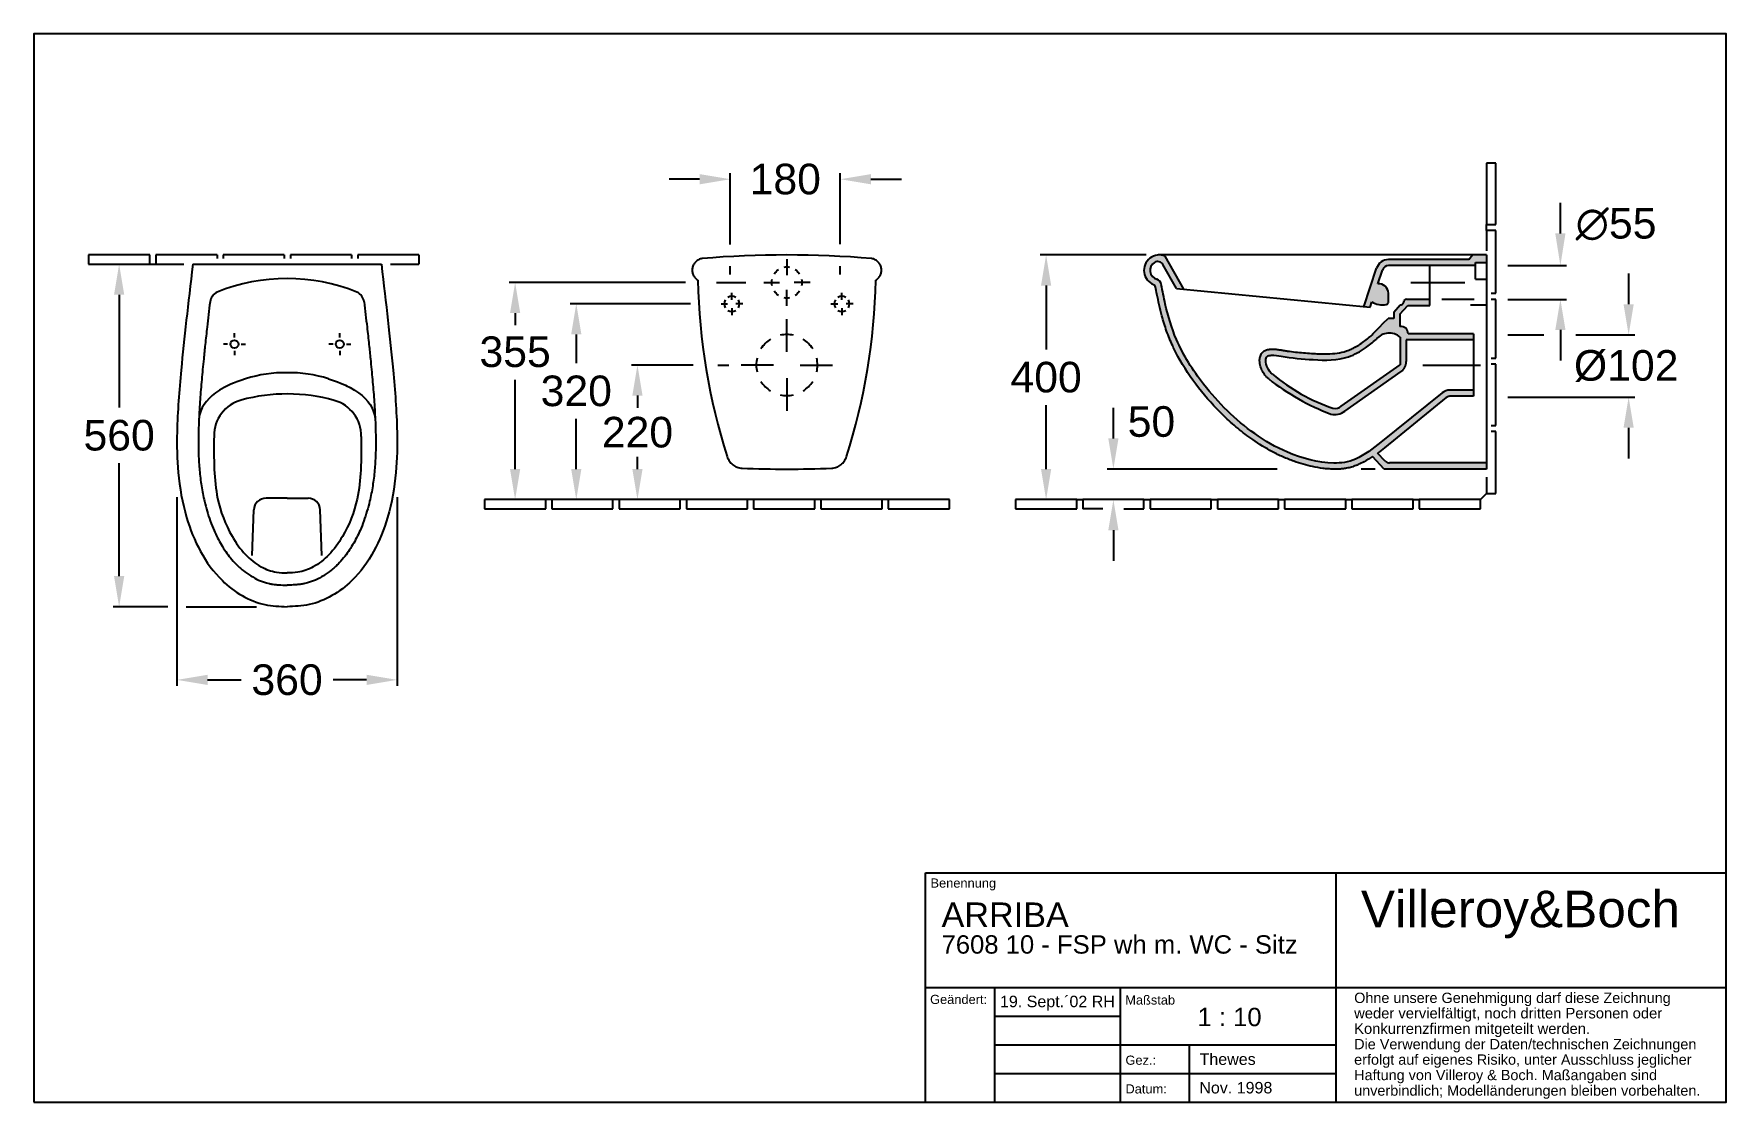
# Paper-space layout 'Vorlage10' of a CAD drawing. Extents: x 4 to 281, y 4 to 179.
# The model-space entities are those that its viewports show. They can reach past a viewport. Long polylines and large blocks are cut down to what shows.
import ezdxf

# ---------------------------------------------------------------- set-up
doc = ezdxf.new("R2010")
doc.units = 0
doc.linetypes.add('ACAD_ISO03W100', pattern=[30, 12, -18])
doc.linetypes.add('ACAD_ISO10W100', pattern=[18, 12, -3, 0, -3])
for name, color, linetype in [('ANSICHTFENSTER', 7, 'CONTINUOUS'), ('DRAUF', 6, 'CONTINUOUS'), ('DRAUF_Befestigung', 7, 'CONTINUOUS'), ('DRAUF_Bemassung', 7, 'CONTINUOUS'), ('DRAUF_Fliesen', 2, 'CONTINUOUS'), ('INST', 4, 'CONTINUOUS'), ('INST_Abfluss', 7, 'CONTINUOUS'), ('INST_Befestigung', 7, 'CONTINUOUS'), ('INST_Bemassung', 7, 'CONTINUOUS'), ('INST_Fliesen', 2, 'CONTINUOUS'), ('PLANKOPF', 7, 'CONTINUOUS'), ('PLANKOPF_Text', 7, 'CONTINUOUS'), ('PLANKOPF_Text_Deu', 7, 'CONTINUOUS'), ('SCHNITT', 2, 'CONTINUOUS'), ('SCHNITT_Abfluss', 7, 'CONTINUOUS'), ('SCHNITT_Bemassung', 7, 'CONTINUOUS'), ('SCHNITT_Fliesen', 2, 'CONTINUOUS'), ('SCHNITT_Schraffur', 2, 'CONTINUOUS')]:
    doc.layers.add(name, color=color, linetype=linetype)
doc.layers.get('ANSICHTFENSTER').off()
doc.styles.get("Standard").update_dxf_attribs({"font": 'ARIAL.TTF'})

psp = doc.layouts.new('Vorlage10')

# ---------------------------------------------------------------- texts
at = {"layer": 'PLANKOPF_Text', "linetype": 'Continuous'}
psp.add_text('1 : 10', height=3, dxfattribs=at).set_placement((194.4240856595387, 16.47131684647117))
at = {"layer": 'PLANKOPF_Text_Deu', "linetype": 'Continuous', "attachment_point": 1}
for s, insert, char_height, width in [('\\A1;Benennung', (150.7751690868442, 40.61700589938329), 1.5, 62.91369676304336), ('\\A1;ARRIBA', (152.5804614207217, 36.68819022288227), 4, 58), ('\\A1;Geändert:', (150.70492488096, 21.59274952753513), 1.5, 10.53355691529336), ('\\A1;19. Sept.´02 RH', (162.1351864424429, 21.44847727401218), 1.875, 19.67867940744469), ('\\A1;Maßstab', (182.6109712515097, 21.50094746685095), 1.5, 31.07789459837795), ('\\A1;Gez.:', (182.6501690868442, 11.66163228549208), 1.5, 10.41369676304339), ('\\A1;Thewes', (194.7677496467345, 12.01105363748935), 1.875, 18.92111620315313), ('\\A1;Datum:', (182.6501690868442, 6.968286734188823), 1.5, 10.41369676304339), ('\\A1;Nov. 1998', (194.7236918534233, 7.350961837891415), 1.875, 18.96517399646427)]:
    psp.add_mtext(s, dxfattribs=dict(at, insert=insert, char_height=char_height, width=width))
at = {"layer": 'PLANKOPF_Text_Deu', "attachment_point": 1, "line_spacing_factor": 0.9}
for s, insert, char_height, width in [('\\A1;Villeroy&Boch', (221.1331044291659, 38.63778072820008), 6, 52.17869999999999), ('\\A1;weder vervielfältigt, noch dritten Personen oder', (220.0389044291659, 19.46018072820009), 1.725, 60.5), ('Ohne unsere Genehmigung darf diese Zeichnung', (220.0389044291659, 21.94568072820008), 1.6875, 60.5), ('\\A1;Konkurrenzfirmen mitgeteilt werden.', (220.0389044291659, 16.93768072820009), 1.725, 60.5), ('\\A1;Die Verwendung der Daten/technischen Zeichnungen', (220.0389044291659, 14.37708072820008), 1.6875, 60.5), ('\\A1;erfolgt auf eigenes Risiko, unter Ausschluss jeglicher', (220.0389044291659, 11.85458072820008), 1.6875, 60.5), ('\\A1;Haftung von Villeroy & Boch. Maßangaben sind', (220.0389044291659, 9.332080728200083), 1.6875, 60.5), ('\\A1;unverbindlich; Modelländerungen bleiben vorbehalten.', (220.0389044291659, 6.791180728200082), 1.6875, 60.5)]:
    psp.add_mtext(s, dxfattribs=dict(at, insert=insert, char_height=char_height, width=width))
at = {"layer": 'PLANKOPF_Text_Deu', "linetype": 'Continuous', "insert": (152.5804614207217, 31.32908486214505), "char_height": 3, "width": 58, "attachment_point": 1, "line_spacing_factor": 0.7}
psp.add_mtext('\\A1;7608 10 - FSP wh m. WC - Sitz', dxfattribs=at)

msp = doc.modelspace()

# ---------------------------------------------------------------- texts
at = {"layer": 'DRAUF_Bemassung', "char_height": 50, "attachment_point": 5}
for s, insert in [('\\A1;560', (207.2603933397368, 1144.488595225436)), ('\\A1;360', (481.7996040818216, 744.8991477731311))]:
    msp.add_mtext(s, dxfattribs=dict(at, insert=insert))
at = {"layer": 'INST_Bemassung', "char_height": 50, "attachment_point": 5}
for s, insert in [('\\A1;180', (1280.336816579973, 1385.911406215635)), ('\\A1;355', (838.6434466296769, 1103.572438993409)), ('\\A1;320', (938.6434466296769, 1039.628229835899)), ('\\A1;220', (1038.643446629677, 972.1088968323925))]:
    msp.add_mtext(s, dxfattribs=dict(at, insert=insert))
at = {"layer": 'SCHNITT_Bemassung'}
for s, p in [('∅', (2550.381150567292, 1288.939674821556)), ('55', (2604.712664891985, 1288.939674821556)), ('50', (1817.862717545946, 964.8778536372661))]:
    msp.add_text(s, height=50, dxfattribs=at).set_placement(p)
at = {"layer": 'SCHNITT_Bemassung', "char_height": 50, "attachment_point": 5}
for s, insert in [('%%c102', (2632.941205843759, 1080.621940668178)), ('\\A1;400', (1684.500628690361, 1062.10889683239))]:
    msp.add_mtext(s, dxfattribs=dict(at, insert=insert))

# ---------------------------------------------------------------- hatches: boundary and pattern name
at = {"layer": 'SCHNITT_Schraffur'}
h = msp.add_hatch(color=256, dxfattribs=at)
edge = h.paths.add_edge_path(flags=17)
edge.add_line((2262.97750194744, 1145.347480903593), (2262.97750194744, 1165.066381652474))
edge.add_line((2262.97750194744, 1165.066381652474), (2275.764913940791, 1179.608896832395))
edge.add_line((2275.764913940791, 1179.608896832395), (2311.591751850362, 1179.608896832395))
edge.add_line((2311.591751850362, 1179.608896832395), (2311.591751850362, 1189.608896832395))
edge.add_line((2311.591751850362, 1189.608896832395), (2273.523750021804, 1189.608896832395))
edge.add_arc((2273.523750021804, 1184.608896832395), 5.000000000000204, 90, 142.6320958025573)
edge.add_arc((2263.708885184139, 1186.567399747493), 5.939397818023861, -93.23649830795239, 10.438995786521787, ccw=False)
edge.add_line((2263.373561536727, 1180.637475254531), (2252.97750194744, 1168.844942238009))
edge.add_line((2252.97750194744, 1168.844942238009), (2252.97750194744, 1158.482541394004))
edge.add_line((2252.97750194744, 1158.482541394004), (2243.842218076584, 1158.482541394004))
edge.add_line((2243.842218076584, 1158.482541394004), (2235.817192607359, 1150.866493002364))
edge.add_spline(control_points=[(2235.817192607368, 1150.866493002372), (2217.096059735496, 1131.200217508075), (2216.275382139041, 1130.480298146234), (2212.921865992123, 1127.582549170092), (2210.356236342611, 1125.467134362222), (2205.127767013089, 1121.402500168358), (2202.462745688856, 1119.451547035725), (2196.985971639119, 1115.72462771225), (2194.178610584072, 1113.956466582199), (2188.754084487735, 1110.862091293741), (2186.143736616151, 1109.510067868322), (2180.882659117495, 1107.096526227282), (2178.234307426056, 1106.035822642657), (2170.759629976894, 1103.525471389949), (2165.728926756041, 1102.391467243517), (2155.272858013098, 1100.873857774737), (2149.849729726918, 1100.491865105279), (2140.592742332694, 1100.290824510931), (2136.836587222182, 1100.325517287547), (2129.240493673884, 1100.548270137938), (2125.398265560832, 1100.736377570773), (2112.692463690582, 1101.471646723474), (2103.928359246353, 1102.164512368065), (2091.017367553528, 1103.536997144793), (2086.752918714368, 1104.049996889104), (2080.42961718587, 1104.91014360796), (2078.334079801789, 1105.21196447858), (2075.210946515769, 1105.688251517753), (2074.173264278542, 1105.850939623293), (2072.622013208181, 1106.100970772299), (2072.105808235393, 1106.185314306857), (2071.075193925229, 1106.356019237169), (2070.564040149789, 1106.441948115424), (2069.10236711782, 1106.690146167674), (2068.131515516157, 1106.857267917794), (2065.154773999068, 1107.347154116188), (2063.050411108889, 1107.666284145366), (2059.333317939769, 1108.03792598898), (2057.810263495441, 1108.144134722896), (2055.43121504114, 1108.204064263737), (2054.622547029522, 1108.207471649278), (2053.38696610675, 1108.182974279444), (2052.971347537481, 1108.169876800051), (2052.132793771264, 1108.133072632967), (2051.713282349826, 1108.110104054384), (2050.39594507094, 1108.016718528202), (2049.441593479911, 1107.923805883272), (2047.719613848983, 1107.643470393166), (2047.002246620965, 1107.499960232016), (2045.486828206875, 1107.103473283207), (2044.687980288281, 1106.850605785418), (2043.017134881727, 1106.169870362748), (2042.143719532809, 1105.741026798606), (2040.794726817714, 1104.891452076626), (2040.326664104846, 1104.562499767307), (2039.634281849542, 1104.0102199626), (2039.405158234774, 1103.816358657979), (2038.952927547378, 1103.408827911831), (2038.728208796806, 1103.193467158944), (2038.259376147555, 1102.714471165202), (2038.021239058314, 1102.452221047303), (2037.145884099263, 1101.420142600272), (2036.611446875315, 1100.635233090055), (2035.552408236755, 1098.795540648304), (2035.108304309313, 1097.753782873202), (2034.426980507688, 1095.765427386897), (2034.189826188929, 1094.816242419095), (2033.913692536437, 1093.381500022936), (2033.833811953792, 1092.867837432092), (2033.707498225908, 1091.867136705869), (2033.66123521195, 1091.382479555428), (2033.590047994742, 1090.363834897186), (2033.568897494139, 1089.827141179067), (2033.545131460884, 1087.579764278727), (2033.690237248628, 1085.925541234095), (2034.206606685112, 1082.795757932684), (2034.576600579115, 1081.31955551118), (2035.439944084116, 1078.54805818903), (2035.933131305103, 1077.25175599183), (2036.705676647091, 1075.426935743739), (2036.968828991821, 1074.838523106128), (2037.365922615064, 1073.983770753246), (2037.498689308284, 1073.703500063207), (2037.764096382929, 1073.151974171574), (2037.895165198106, 1072.883751547877), (2038.187291359895, 1072.294179723323), (2038.350364806447, 1071.970573588374), (2038.767939093212, 1071.161483833344), (2039.030349097274, 1070.669169528683), (2039.950644664128, 1069.020256522126), (2040.687031237849, 1067.816908267853), (2042.41715197206, 1065.373437813709), (2043.410882049536, 1064.135333661981), (2045.678124118169, 1061.707162790827), (2046.95016551299, 1060.517985543291), (2048.364049696862, 1059.37098993614)], knot_values=[0, 0, 0, 0, 0.1916451778873878, 0.1916451778873878, 0.7795511913660444, 0.7795511913660444, 1.367457204844701, 1.367457204844701, 1.962769139819009, 1.962769139819009, 2.502482792828506, 2.502482792828506, 3.042196445838002, 3.042196445838002, 4.01698019181333, 4.01698019181333, 4.991763937788659, 4.991763937788659, 5.63954301407052, 5.63954301407052, 6.287322090352382, 6.287322090352382, 7.770942559413241, 7.770942559413241, 8.51275279394367, 8.51275279394367, 8.883657911208886, 8.883657911208886, 9.069110469841494, 9.069110469841494, 9.161836749157796, 9.161836749157796, 9.2545630284741, 9.2545630284741, 9.422352638266622, 9.422352638266622, 9.751604135268632, 9.751604135268632, 9.964427029610622, 9.964427029610622, 10.07083847678162, 10.07083847678162, 10.12404420036712, 10.12404420036712, 10.17724992395261, 10.17724992395261, 10.27994669440596, 10.27994669440596, 10.34684279039079, 10.34684279039079, 10.41373888637562, 10.41373888637562, 10.48063498236044, 10.48063498236044, 10.51593533710713, 10.51593533710713, 10.53358551448047, 10.53358551448047, 10.55123569185382, 10.55123569185382, 10.57182221599182, 10.57182221599182, 10.63154642593175, 10.63154642593175, 10.71433735470796, 10.71433735470796, 10.79712828348418, 10.79712828348418, 10.84531059240711, 10.84531059240711, 10.89349290133003, 10.89349290133003, 10.94809564707622, 10.94809564707622, 11.12461274802642, 11.12461274802642, 11.30112984897663, 11.30112984897663, 11.47764694992683, 11.47764694992683, 11.56590550040193, 11.56590550040193, 11.61003477563948, 11.61003477563948, 11.65416405087703, 11.65416405087703, 11.70553597757169, 11.70553597757169, 11.78023250852801, 11.78023250852801, 11.95028827532058, 11.95028827532058, 12.12034404211314, 12.12034404211314, 12.29039980890571, 12.29039980890571, 12.29039980890571, 12.29039980890571], degree=3, periodic=0)
edge.add_arc((2287.78983708531, 1365.340937313076), 388.5129552079613, 231.9563201019632, 249.2348911600686)
edge.add_arc((2156.594482701322, 1026.869154161981), 25.65356711783279, 255.2138389023797, 308.6592538270039)
edge.add_line((2172.619945189293, 1006.836928676134), (2264.827235578222, 1071.399276342677))
edge.add_arc((2253.35593244036, 1087.782475185372), 19.99999999999981, 304.9992110595026, 360)
edge.add_line((2273.35593244036, 1087.782475185372), (2273.35593244036, 1123.108896832395))
edge.add_line((2273.35593244036, 1123.108896832395), (2383.198245973108, 1123.108896832395))
edge.add_line((2383.198245973108, 1123.108896832395), (2383.198245973108, 1133.108896832395))
edge.add_line((2383.198245973108, 1133.108896832395), (2276.405111410985, 1133.108896832395))
edge.add_arc((2264.080604477268, 1133.072385423275), 12.32456101620759, 0.1697385167606132, 95.13509665989892)
edge = h.paths.add_edge_path(flags=16)
edge.add_line((2263.35593244036, 1127.578773387481), (2263.35593244036, 1082.576717174359))
edge.add_line((2263.35593244036, 1082.576717174359), (2166.884293621116, 1015.028528098009))
edge.add_arc((2156.808315365332, 1025.904112114992), 14.82577706299034, 257.04843804145673, 312.8143963174214, ccw=False)
edge.add_arc((2254.953934496796, 1307.071150187886), 312.5451365243986, 230.145887376628, 251.0554924285133, ccw=False)
edge.add_spline(control_points=[(2054.664067483339, 1067.136926833262), (2050.573911472186, 1070.455014008201), (2046.304913004805, 1077.632116478098), (2042.505943679079, 1087.548718046559), (2045.028201226723, 1097.285923332185), (2056.20343187966, 1098.89337157654), (2080.242774812242, 1094.28755564247), (2122.768154908087, 1090.056915048168), (2171.615109871075, 1089.452988959791), (2204.692478613505, 1107.948569768643), (2218.73279673967, 1119.286409957054), (2224.390459624206, 1124.304962372215), (2224.559041481632, 1124.454912417346)], knot_values=[0, 0, 0, 0, 0.649598337436306, 1.405096848354706, 1.742357133594615, 2.143161948934825, 3.068079512829063, 6.023404283477561, 9.25943796686076, 11.01819320850267, 12.25244520870289, 12.29039980890571, 12.29039980890571, 12.29039980890571, 12.29039980890571], degree=3, periodic=0)
edge.add_arc((2245.446195983868, 1107.52777370829), 26.88496323367292, 48.22847990668879, 140.9783789967466, ccw=False)
h.paths.add_polyline_path([(2386.5015766909, 1244.608896832395), (2386.5015766909, 1249.608896832395), (2404.500628690361, 1249.608896832395), (2404.500628690361, 1262.10889683239), (2381.501576690899, 1262.10889683239), (2375.564507132627, 1254.608896832396), (2244.037624384032, 1254.608896832395, 0.3307498381996866), (2224.890578885315, 1240.387361046187), (2204.164978805431, 1177.578226492703), (2214.13873160155, 1176.618015173514), (2216.891796568538, 1185.740345646385, 0.2162547632692438), (2240.608880882671, 1181.259044009257, 0.3389828546952304), (2244.306620458671, 1186.08647788121), (2244.306620458671, 1199.492226147166, 0.4199202071941216), (2226.833796403625, 1215.023690718407), (2234.464101634673, 1237.49812893929, -0.3307498381997244), (2244.037624384032, 1244.608896832395)], flags=17)
edge = h.paths.add_edge_path()
edge.add_arc((2344.628657541486, 1021.108896832395), 19.99999999999986, 90, 128.7017058104842)
edge.add_line((2332.123339720686, 1036.71713267764), (2231.798628527738, 956.3369788161015))
edge.add_spline(control_points=[(2231.798628527697, 956.3369788160785), (2218.718386546108, 945.6639833753077), (2200.701812687036, 930.9631230298452), (2172.77411101758, 922.2463549507636), (2134.492772473236, 921.0306805883621), (2082.523979612433, 934.7767198462482), (2008.645400666931, 977.8517789587295), (1945.289003113039, 1040.454500169476), (1897.762281889406, 1115.211564651025), (1880.652661454944, 1172.748128462393), (1874.838727245514, 1203.213517273352), (1872.827393996146, 1213.753032731071)], knot_values=[0, 0, 0, 0, 49.99030606729872, 68.8560687766221, 86.50255535721814, 164.2806906742661, 225.6344871867209, 341.9658896038796, 427.6102167699727, 488.4910302411079, 520.6930955299143, 520.6930955299143, 520.6930955299143, 520.6930955299143], degree=3, periodic=0)
edge.add_arc((1863.190071228532, 1212.944703901592), 9.671162578704076, 4.794451934027854, 74.30850316115644)
edge.add_arc((1869.56801780059, 1236.956619575447), 15.17496692072809, 121.4751888485577, 255.6450322306585, ccw=False)
edge.add_arc((1866.866036574383, 1241.370187302892), 9.999999999999908, 29.268357655916816, 121.47532714738881, ccw=False)
edge.add_line((1875.589430647322, 1246.259194957643), (1897.536971610978, 1207.098477225513))
edge.add_line((1897.536971610978, 1207.098477225513), (1909.654202507304, 1205.931905073413))
edge.add_line((1909.654202507304, 1205.931905073413), (1879.240054233043, 1260.199482366185))
edge.add_arc((1869.568017800582, 1236.95661957545), 25.17496692072804, 67.40637389579564, 87.56723684290198)
edge.add_line((1870.636618871977, 1262.10889683239), (1868.49941672927, 1262.10889683239))
edge.add_arc((1869.56801780059, 1236.956619575447), 25.17496692072804, 92.43276315692813, 247.9857879052902)
edge.add_arc((1857.683998609909, 1208.23255349974), 5.914735427385006, 13.113459511365022, 65.55619355297682, ccw=False)
edge.add_spline(control_points=[(1863.444493689668, 1209.57448927052), (1864.173776980054, 1205.756785075564), (1864.909449228791, 1201.924670847356), (1866.82939141586, 1192.21267604775), (1868.045769548843, 1186.317412905205), (1870.721406527212, 1174.495197963985), (1872.177423044864, 1168.587481517802), (1876.052912001283, 1154.301989482585), (1878.618310165876, 1145.947714192613), (1882.995164036035, 1133.570173748536), (1884.542265600639, 1129.470001854674), (1887.829625793698, 1121.335120874241), (1889.572938721971, 1117.299639489077), (1894.068205509507, 1107.536469938074), (1896.920334823317, 1101.856433920525), (1909.733241300358, 1078.172500153331), (1921.292060770035, 1061.090200542372), (1946.44530619308, 1028.768733048908), (1960.114657575061, 1013.431172356668), (1982.215748426392, 992.0974896107914), (1989.848814679224, 985.2653589487682), (2005.639196574329, 972.2345322348979), (2013.794130703706, 966.0369850112857), (2032.572056103115, 952.9982858560147), (2043.346475050061, 946.3347588505749), (2060.173264489597, 937.3898031201925), (2065.892985328312, 934.5833083522116), (2077.559885852176, 929.3642545492676), (2083.510474671242, 926.9494201757389), (2099.470363047418, 921.188334636815), (2109.649292429562, 918.2289072558501), (2125.690464181039, 914.8681362640959), (2131.419900386991, 913.9154420440755), (2140.076867737661, 912.8838482204901), (2142.972973741121, 912.6062379505097), (2148.782113420577, 912.1909431259987), (2151.692842144789, 912.053286961414), (2157.148450741224, 911.933755330258), (2159.72632055868, 911.9333410338045), (2164.487776324852, 912.1017480508108), (2166.659364080164, 912.2403468024618), (2169.946721152849, 912.5763359283533), (2171.047476593644, 912.7097062193161), (2173.25721158646, 913.0251145794737), (2174.369262878643, 913.2082565017595), (2177.001616561746, 913.7017662568105), (2178.516914001947, 914.0334446294569), (2182.607345154495, 915.0472324502689), (2185.148670967365, 915.8082918032633), (2190.119890124696, 917.5197820369058), (2192.549343346285, 918.47000728688), (2198.198336009521, 920.908946661732), (2201.368318297715, 922.4669266641808), (2209.24314476498, 926.7238883354917), (2213.813973043612, 929.5717463354272), (2218.224741158049, 932.5475000539441)], knot_values=[23.57331688763429, 23.57331688763429, 23.57331688763429, 23.57331688763429, 35.21970745209683, 35.21970745209683, 53.00114676620871, 53.00114676620871, 70.78258608032058, 70.78258608032058, 96.1787882625431, 96.1787882625431, 108.8768893536543, 108.8768893536543, 121.5749904447656, 121.5749904447656, 139.9947052169624, 139.9947052169624, 199.7111242600808, 199.7111242600808, 259.4275433031992, 259.4275433031992, 289.2857528247583, 289.2857528247583, 319.1439623463176, 319.1439623463176, 355.8905169826434, 355.8905169826434, 374.2637943008062, 374.2637943008062, 392.6370716189691, 392.6370716189691, 422.7051962498456, 422.7051962498456, 439.1561757120324, 439.1561757120324, 447.3816654431258, 447.3816654431258, 455.6071551742192, 455.6071551742192, 462.7404604900024, 462.7404604900024, 468.5961555416981, 468.5961555416981, 471.5240030675459, 471.5240030675459, 474.4518505933938, 474.4518505933938, 478.522070043911, 478.522070043911, 485.5633649839941, 485.5633649839941, 492.6046599240773, 492.6046599240773, 502.3433043610532, 502.3433043610532, 517.5331764802304, 517.5331764802304, 517.5331764802304, 517.5331764802304], degree=3, periodic=0)
edge.add_line((2218.224741158048, 932.547500053944), (2237.437391959674, 912.1088968323903))
edge.add_line((2237.437391959674, 912.1088968323903), (2404.500628690361, 912.1088968323899))
edge.add_line((2404.500628690361, 912.1088968323899), (2404.50062869036, 922.1088968323899))
edge.add_line((2404.50062869036, 922.1088968323899), (2246.086141342151, 922.1088968323902))
edge.add_arc((2246.086141342151, 932.1088968323904), 10.00000000000014, 223.2290716494022, 270, ccw=False)
edge.add_line((2238.799929370796, 925.2597278967834), (2226.482768232117, 938.3628427104923))
edge.add_spline(control_points=[(2226.482768232117, 938.3628427104923), (2230.354708162355, 941.1885287945506), (2234.128222773225, 944.0591373408738), (2237.850982415087, 946.8895570610944)], knot_values=[0, 0, 0, 0, 13.88992960825138, 13.88992960825138, 13.88992960825138, 13.88992960825138], degree=3, periodic=0)
edge.add_line((2237.850982415094, 946.8895570610986), (2338.237592317447, 1028.800079136689))
edge.add_arc((2344.628657546509, 1021.108896832396), 10.00000000000009, 90, 129.725227383462, ccw=False)
edge.add_line((2344.628657546509, 1031.108896832396), (2383.198245973108, 1031.108896832395))
edge.add_line((2383.198245973108, 1031.108896832395), (2383.198245973108, 1041.108896832395))
edge.add_line((2383.198245973108, 1041.108896832395), (2344.628657541486, 1041.108896832395))

# ---------------------------------------------------------------- linework, layer by layer
at = {"layer": 'DRAUF'}
msp.add_line((327.5907208135832, 1424.488595225436), (636.00848735006, 1424.488595225436), dxfattribs=at)
at = {"layer": 'DRAUF', "color": 2}
for p, q in [((481.7996040818211, 1042.024569406588), (447.5599976366541, 1042.024569406588)), ((481.7996040818211, 1042.024569406588), (516.0392105269882, 1042.024569406588)), ((424.7324890485611, 948.2778132979888), (427.5745310990314, 1022.786886449278)), ((538.8667191150812, 948.2778132979888), (536.0246770646108, 1022.786886449278))]:
    msp.add_line(p, q, dxfattribs=at)
at = {"layer": 'DRAUF', "color": 5}
for centre, radius, start, end in [((481.7996040818223, 1095.831902086331), 305.0870852977873, 67.99862807398512, 112.0013719260154), ((375.7450902569185, 1360.477259922847), 20, 114.3301977103731, 173.1484975542573), ((587.8541179067238, 1360.477259922847), 20, 6.851502445742753, 65.66980228962693), ((480.1325788152028, 1020.829738525729), 226.242843348066, 89.57782365623532, 106.9847858291864), ((483.4666293484395, 1020.829738525729), 226.242843348066, 73.01521417081359, 90.42217634376468)]:
    msp.add_arc(centre, radius, start, end, dxfattribs=at)
at = {"layer": 'DRAUF', "color": 2}
for centre, radius, start, end in [((422.3749440838387, 1144.296554873551), 60, 104.9296948760624, 180.6069525748804), ((481.9052496916845, 927.1531284392108), 285.1546167870138, 74.31533092276838, 105.2466171771633), ((543.0939580404713, 1143.835077156718), 60, 358.9549955250516, 74.63225322386965), ((447.5599976366539, 1022.024569406588), 20, 89.9999999999995, 177.8155933979945), ((516.0392105269884, 1022.024569406588), 20, 2.184406602005464, 90.00000000000053)]:
    msp.add_arc(centre, radius, start, end, dxfattribs=at)
at = {"layer": 'DRAUF'}
for points in [[(327.5907208135832, 1424.488595225436), (319.8430134332689, 1357.618950831274), (309.5772143559614, 1270.978673987852), (300.9532069797519, 1161.891572656307), (302.1966019089464, 1080.860037564858), (317.4887458256426, 995.5140324617578), (359.4052623656421, 910.2999546847614), (430.6939812818773, 866.8389141301823), (469.6085293147469, 864.9755503589754), (481.7996040818207, 864.4885952254358)], [(636.00848735006, 1424.488595225436), (643.7561947303734, 1357.618950831274), (654.0219938076809, 1270.978673987852), (662.6460011838903, 1161.891572656307), (661.4026062546959, 1080.860037564858), (646.1104623379997, 995.5140324617578), (604.1939457980002, 910.2999546847614), (532.905226881765, 866.8389141301823), (493.9906788488954, 864.9755503589754), (481.7996040818216, 864.4885952254358)]]:
    msp.add_open_spline(points, degree=3, knots=[0.5574071312669823, 0.5574071312669823, 0.5574071312669823, 0.5574071312669823, 13.35669307875278, 21.4487416450925, 26.75086386171478, 32.70338433626999, 42.17037670449346, 48.54734091170045, 51.4503226322941, 51.4503226322941, 51.4503226322941, 51.4503226322941], dxfattribs=at)
at = {"layer": 'DRAUF', "color": 5}
for points, knots in [([(355.8879167539981, 1362.86318961059), (354.1947945617339, 1348.771985956876), (352.588292549648, 1335.069769548968), (349.970032165334, 1311.952011213978), (348.9179288981004, 1302.413133373346), (347.0706335593206, 1285.118383633142), (346.2623002230421, 1277.336935172107), (344.8989090442253, 1263.787350751685), (344.3314561325576, 1258.007227051741), (343.2560590520475, 1246.754000433278), (342.7458497919783, 1241.281176181748), (341.7642346070559, 1230.364862958001), (341.2927930498406, 1224.918204897954), (339.9545320196266, 1208.612005619603), (339.1638675315307, 1197.786259876726), (337.838566475948, 1175.538837780497), (337.3232989530056, 1164.122831514078), (336.9160058656717, 1148.321316921523), (336.8350514141771, 1143.898685446842), (336.7525317615077, 1135.097278106266), (336.7510715615413, 1130.715381005246), (336.8857602133226, 1117.632678488709), (337.1611943194541, 1108.995008911519), (337.932513858532, 1096.107577866488), (338.2539881844873, 1091.783294805979), (339.4205297934952, 1078.894368059991), (340.4716030712257, 1070.376264771387), (343.1700854279595, 1053.499132002131), (344.8172580380322, 1045.141759572299), (348.0869367185505, 1031.415723285755), (349.5272369553984, 1025.997402660681), (354.2922247142262, 1009.86006268765), (358.0380550100836, 999.344139728868), (366.0183088561098, 980.9955264939454), (370.0611709686998, 973.0101570343245), (379.0247928648798, 957.9503249690865), (383.9437870190584, 950.8767876197335), (392.2264570424386, 940.8119318018257), (395.2634496230444, 937.4400216752351), (400.2700893795879, 932.3865719300129), (402.1456458001762, 930.5949388013), (405.9948275274724, 927.1202932022429), (407.9662459697936, 925.4393698533536), (413.9952600890567, 920.593669975905), (418.1677661944227, 917.6270282759856), (426.6756932046032, 912.3473712403934), (431.0105080953847, 910.0347193621515), (439.7010034376115, 906.1509374668685), (444.0554014629056, 904.5798753535405), (449.7485576368663, 903.020722174037), (451.1287689882222, 902.6817152928647), (453.0010390247144, 902.2750708107337), (453.4994988150245, 902.1719651171957), (454.5162667712993, 901.9717842823584), (455.0320679702866, 901.8752394605262), (456.6020220840419, 901.5960150757055), (457.6787601103381, 901.4237618135426), (461.0002575492406, 900.946423446263), (463.3365958636239, 900.6811314309598), (469.5182778505016, 900.1219892128611), (473.5185810310122, 899.885956706948), (479.0905331050401, 899.629749377325), (480.4332071924853, 899.5727996918172), (481.7996040818211, 899.5170511454121)], [4.315935244408845, 4.315935244408845, 4.315935244408845, 4.315935244408845, 7.467680608406003, 7.467680608406003, 9.734384178020763, 9.734384178020763, 11.61286773170304, 11.61286773170304, 13.01677685798493, 13.01677685798493, 14.347544085913, 14.347544085913, 15.67831131384106, 15.67831131384106, 18.33984576969718, 18.33984576969718, 21.16971620579274, 21.16971620579274, 22.27251030039747, 22.27251030039747, 23.37530439500221, 23.37530439500221, 25.58089258421168, 25.58089258421168, 26.7048353897963, 26.7048353897963, 28.95272100096553, 28.95272100096553, 31.20060661213477, 31.20060661213477, 32.68382321745364, 32.68382321745364, 35.65025642809139, 35.65025642809139, 38.11325059749394, 38.11325059749394, 40.57624476689649, 40.57624476689649, 41.9049817019363, 41.9049817019363, 42.66838719080137, 42.66838719080137, 43.43179267966644, 43.43179267966644, 44.95860365739657, 44.95860365739657, 46.48541463512671, 46.48541463512671, 48.01222561285685, 48.01222561285685, 48.50295636672764, 48.50295636672764, 48.68064129617767, 48.68064129617767, 48.85832622562769, 48.85832622562769, 49.21369608452773, 49.21369608452773, 49.92443580232781, 49.92443580232781, 51.00284179064595, 51.00284179064595, 51.33708449130074, 51.33708449130074, 51.33708449130074, 51.33708449130074]), ([(607.7112914096442, 1362.86318961059), (609.4044136019083, 1348.771985956876), (611.0109156139943, 1335.069769548968), (613.6291759983083, 1311.952011213978), (614.6812792655419, 1302.413133373346), (616.5285746043216, 1285.118383633142), (617.3369079406002, 1277.336935172107), (618.700299119417, 1263.787350751685), (619.2677520310847, 1258.007227051741), (620.3431491115948, 1246.754000433278), (620.853358371664, 1241.281176181748), (621.8349735565864, 1230.364862958001), (622.3064151138017, 1224.918204897954), (623.6446761440156, 1208.612005619603), (624.4353406321115, 1197.786259876726), (625.7606416876943, 1175.538837780497), (626.2759092106367, 1164.122831514078), (626.6832022979706, 1148.321316921523), (626.7641567494652, 1143.898685446842), (626.8466764021346, 1135.097278106266), (626.848136602101, 1130.715381005246), (626.7134479503197, 1117.632678488709), (626.4380138441882, 1108.995008911519), (625.6666943051102, 1096.107577866488), (625.345219979155, 1091.783294805979), (624.178678370147, 1078.894368059991), (623.1276050924166, 1070.376264771387), (620.4291227356828, 1053.499132002131), (618.7819501256101, 1045.141759572299), (615.5122714450918, 1031.415723285755), (614.0719712082439, 1025.997402660681), (609.3069834494161, 1009.86006268765), (605.5611531535587, 999.344139728868), (597.5808993075325, 980.9955264939454), (593.5380371949425, 973.0101570343245), (584.5744152987625, 957.9503249690865), (579.6554211445839, 950.8767876197335), (571.3727511212037, 940.8119318018257), (568.3357585405979, 937.4400216752351), (563.3291187840543, 932.3865719300129), (561.4535623634661, 930.5949388013), (557.6043806361699, 927.1202932022429), (555.6329621938487, 925.4393698533536), (549.6039480745856, 920.593669975905), (545.4314419692196, 917.6270282759856), (536.923514959039, 912.3473712403934), (532.5887000682576, 910.0347193621515), (523.8982047260308, 906.1509374668685), (519.5438067007367, 904.5798753535405), (513.850650526776, 903.020722174037), (512.4704391754201, 902.6817152928647), (510.5981691389279, 902.2750708107337), (510.0997093486178, 902.1719651171957), (509.0829413923429, 901.9717842823584), (508.5671401933557, 901.8752394605262), (506.9971860796004, 901.5960150757055), (505.9204480533042, 901.4237618135426), (502.5989506144017, 900.946423446263), (500.2626123000184, 900.6811314309598), (494.0809303131407, 900.1219892128611), (490.0806271326301, 899.885956706948), (484.5086750586022, 899.629749377325), (483.166000971157, 899.5727996918172), (481.7996040818211, 899.5170511454121)], [4.315935244408845, 4.315935244408845, 4.315935244408845, 4.315935244408845, 7.467680608406003, 7.467680608406003, 9.734384178020763, 9.734384178020763, 11.61286773170304, 11.61286773170304, 13.01677685798493, 13.01677685798493, 14.347544085913, 14.347544085913, 15.67831131384106, 15.67831131384106, 18.33984576969718, 18.33984576969718, 21.16971620579274, 21.16971620579274, 22.27251030039747, 22.27251030039747, 23.37530439500221, 23.37530439500221, 25.58089258421168, 25.58089258421168, 26.7048353897963, 26.7048353897963, 28.95272100096553, 28.95272100096553, 31.20060661213477, 31.20060661213477, 32.68382321745364, 32.68382321745364, 35.65025642809139, 35.65025642809139, 38.11325059749394, 38.11325059749394, 40.57624476689649, 40.57624476689649, 41.9049817019363, 41.9049817019363, 42.66838719080137, 42.66838719080137, 43.43179267966644, 43.43179267966644, 44.95860365739657, 44.95860365739657, 46.48541463512671, 46.48541463512671, 48.01222561285685, 48.01222561285685, 48.50295636672764, 48.50295636672764, 48.68064129617767, 48.68064129617767, 48.85832622562769, 48.85832622562769, 49.21369608452773, 49.21369608452773, 49.92443580232781, 49.92443580232781, 51.00284179064595, 51.00284179064595, 51.33708449130074, 51.33708449130074, 51.33708449130074, 51.33708449130074]), ([(414.043026253541, 1237.204402496391), (390.9133809825612, 1229.064215424384), (362.0294068292601, 1214.885968424013), (342.4282430555299, 1195.544910669991), (338.245325921172, 1175.975341656891), (337.6973430119901, 1171.357174511012)], [67.42909664715368, 67.42909664715368, 67.42909664715368, 67.42909664715368, 80.68667901643926, 127.536821924861, 141.538288203678, 141.538288203678, 141.538288203678, 141.538288203678]), ([(549.5561819101013, 1237.204402496391), (572.6858271810811, 1229.064215424384), (601.5698013343822, 1214.885968424013), (621.1709651081123, 1195.544910669991), (625.3538822424703, 1175.975341656891), (625.9018651516521, 1171.357174511012)], [67.42909664715368, 67.42909664715368, 67.42909664715368, 67.42909664715368, 80.68667901643926, 127.536821924861, 141.538288203678, 141.538288203678, 141.538288203678, 141.538288203678])]:
    msp.add_open_spline(points, degree=3, knots=knots, dxfattribs=at)
at = {"layer": 'DRAUF', "color": 2}
for points, knots in [([(362.3783106057458, 1143.660967511037), (362.1795696385748, 1125.398504075205), (361.8074584630704, 1091.204916142885), (367.111872458787, 1035.06668412812), (385.3348152273179, 987.1275991505076), (411.5238083701315, 949.9663949102851), (436.81577794236, 929.3864527025921), (461.2719025960282, 920.3692223049866), (476.0544500585709, 919.8119196913312), (481.8766095928895, 919.6610993321774)], [0, 0, 0, 0, 54.78923676498375, 102.5842209979387, 168.4178371598438, 205.8115702306102, 237.9148419608087, 264.7751423053408, 282.1842054164652, 282.1842054164652, 282.1842054164652, 282.1842054164652]), ([(603.083978736508, 1142.740811700307), (603.1430905418051, 1124.477362559699), (603.2537680919263, 1090.281929050353), (597.520311374994, 1034.185891974133), (578.9313889871953, 986.3875292815023), (552.4590499666806, 949.4276357589174), (527.0104782408848, 929.0416615798031), (502.4861282550926, 920.211670928988), (487.6997520450263, 919.7674026993809), (481.8766095928897, 919.6610993321774)], [0, 0, 0, 0, 54.78923676498351, 102.5842209979385, 168.4178371598435, 205.8115702306098, 237.9148419608083, 264.7751423053407, 282.1842054164568, 282.1842054164568, 282.1842054164568, 282.1842054164568])]:
    msp.add_open_spline(points, degree=3, knots=knots, dxfattribs=at)
at = {"layer": 'DRAUF_Befestigung', "color": 1, "linetype": 'Continuous'}
for p, q in [((395.6323136731353, 1304.730396940615), (395.6323136731353, 1311.711562500412)), ((567.9668944905079, 1304.730396940615), (567.9668944905079, 1311.711562500412)), ((384.6305344366033, 1293.728617704084), (377.6493688768064, 1293.728617704084)), ((395.6323136731344, 1282.726838467552), (395.6323136731344, 1275.745672907755)), ((406.6340929096664, 1293.728617704084), (413.6152584694632, 1293.728617704084)), ((556.9651152539768, 1293.728617704084), (549.98394969418, 1293.728617704084)), ((567.9668944905088, 1282.726838467552), (567.9668944905088, 1275.745672907755)), ((578.9686737270399, 1293.728617704084), (585.9498392868368, 1293.728617704084))]:
    msp.add_line(p, q, dxfattribs=at)
at = {"layer": 'DRAUF_Befestigung', "color": 7, "linetype": 'Continuous'}
for centre in [(395.6323136731348, 1293.728617704084), (567.9668944905084, 1293.728617704084)]:
    msp.add_circle(centre, 6.53153999999995, dxfattribs=at)
at = {"layer": 'DRAUF_Bemassung'}
for p, q in [((207.2603933397368, 1374.488595225436), (207.2603933397368, 1190.01724461152)), ((207.2603933397368, 914.4885952254358), (207.2603933397368, 1098.959945839351)), ((301.7996040818216, 1043.557014478231), (301.7996040818216, 734.8991477731311)), ((661.7996040818216, 1043.557014478231), (661.7996040818216, 734.8991477731311)), ((286.8021139253475, 864.4885952254358), (197.2603933397368, 864.4885952254358)), ((316.7970942382957, 864.4885952254357), (431.7996040818216, 864.4885952254358)), ((351.7996040818216, 744.8991477731311), (406.6665890750003, 744.8991477731311)), ((611.7996040818216, 744.8991477731311), (556.9326190886429, 744.8991477731311))]:
    msp.add_line(p, q, dxfattribs=at)
for points in [[(198.9270600064035, 1374.488595225436), (215.5937266730701, 1374.488595225436), (207.2603933397368, 1424.488595225436)], [(198.9270600064035, 914.4885952254358), (215.5937266730701, 914.4885952254358), (207.2603933397368, 864.4885952254358)], [(351.7996040818216, 753.2324811064644), (351.7996040818216, 736.5658144397977), (301.7996040818216, 744.8991477731311)], [(611.7996040818216, 753.2324811064644), (611.7996040818216, 736.5658144397977), (661.7996040818216, 744.8991477731311)]]:
    msp.add_solid(points, dxfattribs=at)
at = {"layer": 'DRAUF_Fliesen'}
for p, q in [((257.2603933397368, 1439.488595225436), (157.2603933397368, 1439.488595225436)), ((157.2603933397368, 1439.488595225436), (157.2603933397368, 1424.488595225436)), ((257.2603933397368, 1424.488595225436), (257.2603933397368, 1439.488595225436)), ((367.2603933397368, 1439.488595225436), (267.2603933397368, 1439.488595225436)), ((267.2603933397368, 1439.488595225436), (267.2603933397368, 1424.488595225436)), ((367.2603933397368, 1439.488595225436), (367.2603933397368, 1433.679619583998)), ((477.2603933397368, 1439.488595225436), (377.2603933397368, 1439.488595225436)), ((377.2603933397368, 1439.488595225436), (377.2603933397368, 1433.679619583998)), ((477.2603933397368, 1439.488595225436), (477.2603933397368, 1433.679619583998)), ((587.2603933397368, 1439.488595225436), (487.2603933397368, 1439.488595225436)), ((487.2603933397368, 1439.488595225436), (487.2603933397368, 1433.679619583998)), ((587.2603933397368, 1439.488595225436), (587.2603933397368, 1433.679619583998)), ((697.2603933397368, 1439.488595225436), (597.2603933397368, 1439.488595225436)), ((597.2603933397368, 1439.488595225436), (597.2603933397368, 1433.679619583998)), ((697.2603933397368, 1439.488595225436), (697.2603933397368, 1424.488595225436)), ((157.2603933397368, 1424.488595225436), (257.2603933397368, 1424.488595225436)), ((257.2603933397368, 1424.488595225436), (262.7810532105796, 1424.488595225436)), ((262.7810532105796, 1424.488595225436), (312.7810532105796, 1424.488595225436)), ((650.8181549530636, 1424.488595225436), (697.2603933397368, 1424.488595225436))]:
    msp.add_line(p, q, dxfattribs=at)
at = {"layer": 'INST', "color": 4, "linetype": 'ACAD_ISO03W100'}
for centre, radius, start, end in [((1147.306340230504, 1237.285821666498), 19.13807846723739, 98.85754084447797, 238.9639799678115), ((1282.905292070056, -363.8971709165226), 1626.006067748918, 85.11211769632962, 94.88788230367041), ((1418.504243909607, 1237.285821666498), 19.13807846723739, 301.0360200321885, 81.14245915552205), ((2159.682705804964, 1242.832003743658), 1022.479030239617, 181.2297804922194, 197.6684753589942), ((406.1278783351472, 1242.832003743658), 1022.479030239617, 342.3315246410058, 358.7702195077806), ((1211.199233437117, 940.1738314626114), 26.88220375004188, 196.5851698971988, 266.6101290379175), ((1282.905292070056, 3096.977434575588), 2184.868537743193, 268.0775426130081, 271.9224573869919), ((1354.611350702994, 940.1738314626114), 26.88220375004188, 273.3898709620825, 343.4148301028013)]:
    msp.add_arc(centre, radius, start, end, dxfattribs=at)
at = {"layer": 'INST_Abfluss', "color": 1}
for p, q in [((1282.905292070051, 1254.996535222739), (1282.905292070051, 1229.093745750728)), ((1245.017653679704, 1217.108896832392), (1270.920443151715, 1217.108896832392)), ((1282.905292070051, 1179.221258442044), (1282.905292070051, 1205.124047914056)), ((1320.792930460398, 1217.108896832392), (1294.890140988387, 1217.108896832392)), ((1282.905292070053, 1103.766927478039), (1282.905292070053, 1156.971844251384)), ((1261.247261424406, 1082.108896832392), (1208.042344651061, 1082.108896832392)), ((1304.5633227157, 1082.108896832392), (1357.768239489045, 1082.108896832392)), ((1282.905292070053, 1060.450866186744), (1282.905292070053, 1007.2459494134))]:
    msp.add_line(p, q, dxfattribs=at)
at = {"layer": 'INST_Abfluss', "color": 2}
for centre, start, end in [((1282.90529207005, 1217.108896832392), 168.1738577293263, 191.8261422706737), ((1282.90529207005, 1217.108896832392), 123.1738577293247, 146.8261422706753), ((1282.905292070051, 1217.108896832392), 78.17385772932495, 101.826142270675), ((1282.905292070051, 1217.108896832392), 33.17385772932472, 56.82614227067527), ((1282.905292070051, 1217.108896832392), 348.1738577293263, 11.82614227067371), ((1282.90529207005, 1217.108896832392), 213.1738577293247, 236.8261422706753), ((1282.905292070051, 1217.108896832391), 258.1738577293249, 281.8261422706751), ((1282.905292070051, 1217.108896832391), 303.1738577293248, 326.8261422706753)]:
    msp.add_arc(centre, 24.99999999999936, start, end, dxfattribs=at)
at = {"layer": 'INST_Abfluss', "color": 3}
for centre, start, end in [((1282.905292070056, 1082.108896832395), 122.1777267307173, 147.8222732692937), ((1282.905292070052, 1082.108896832394), 77.17772673072221, 102.8222732692778), ((1282.905292070048, 1082.108896832395), 32.17772673070627, 57.82227326928271), ((1282.905292070057, 1082.108896832398), 167.1777267307081, 192.8222732692919), ((1282.905292070047, 1082.108896832399), 347.1777267307081, 12.82227326929194), ((1282.905292070056, 1082.108896832402), 212.1777267307063, 237.8222732692827), ((1282.90529207005, 1082.108896832402), 302.1777267307173, 327.8222732692938), ((1282.905292070053, 1082.108896832404), 257.1777267307222, 282.8222732692778)]:
    msp.add_arc(centre, 50.00000000000134, start, end, dxfattribs=at)
at = {"layer": 'INST_Befestigung', "color": 1, "linetype": 'Continuous'}
for p, q in [((1192.905292070053, 1188.895586360535, -2.371083520763529e-07), (1192.905292070053, 1200.31220730425, -2.371083520763529e-07)), ((1372.905292070053, 1188.895586360535, -2.371083520763258e-07), (1372.905292070053, 1200.31220730425, -2.371083520763258e-07)), ((1175.307082586794, 1182.072212016407, -2.371083520763529e-07), (1186.03457645831, 1182.072212016407, -2.371083520763529e-07)), ((1192.905292070053, 1175.32220730425, -2.371083520763529e-07), (1192.905292070053, 1163.905586360534, -2.371083520763529e-07)), ((1211.108602541911, 1182.108896832392, -2.371083520763529e-07), (1199.691981598196, 1182.108896832392, -2.371083520763529e-07)), ((1354.701981598195, 1182.108896832392, -2.371083520763258e-07), (1366.118602541911, 1182.108896832392, -2.371083520763258e-07)), ((1372.905292070053, 1175.32220730425, -2.371083520763258e-07), (1372.905292070053, 1163.905586360534, -2.371083520763258e-07)), ((1391.10860254191, 1182.108896832392, -2.371083520763258e-07), (1379.691981598195, 1182.108896832392, -2.371083520763258e-07))]:
    msp.add_line(p, q, dxfattribs=at)
at = {"layer": 'INST_Befestigung', "color": 7, "linetype": 'Continuous'}
for centre, start, end in [((1192.905292070053, 1182.108896832392, -2.371083520763529e-07), 58.74501847442082, 121.2549815255792), ((1372.905292070053, 1182.108896832392, -2.371083520763258e-07), 58.74501847442082, 121.2549815255792), ((1192.905292070053, 1182.108896832392, -2.371083520763529e-07), 148.7450184744499, 211.2549815255647), ((1192.905292070053, 1182.108896832392, -2.371083520763529e-07), 238.7450184744208, 301.2549815255792), ((1192.905292070053, 1182.108896832392, -2.371083520763529e-07), 328.7450184744354, 31.25498152555014), ((1372.905292070053, 1182.108896832392, -2.371083520763258e-07), 148.7450184744499, 211.2549815255647), ((1372.905292070053, 1182.108896832392, -2.371083520763258e-07), 238.7450184744208, 301.2549815255792), ((1372.905292070053, 1182.108896832392, -2.371083520763258e-07), 328.7450184744354, 31.25498152555014)]:
    msp.add_arc(centre, 12.495, start, end, dxfattribs=at)
at = {"layer": 'INST_Bemassung'}
for p, q in [((1140.336816579973, 1385.911406215635), (1090.336816579973, 1385.911406215635)), ((1190.336816579973, 1279.47179814188), (1190.336816579973, 1395.911406215635)), ((1370.336816579973, 1279.756567070173), (1370.336816579973, 1395.911406215635)), ((1420.336816579973, 1385.911406215635), (1470.336816579973, 1385.911406215635)), ((1117.15241369299, 1217.108896832395), (828.6434466296769, 1217.108896832395)), ((1167.905152600786, 1217.108896832395), (1215.848253425987, 1217.108896832395)), ((838.6434466296769, 1167.108896832395), (838.6434466296769, 1147.108896832395)), ((1125.436083405772, 1182.353770077313), (928.6434466296769, 1182.353770077313)), ((938.6434466296769, 1132.353770077313), (938.6434466296769, 1085.173932427986)), ((1129.914687800562, 1082.108896832395), (1028.643446629677, 1082.108896832395)), ((1169.914687800562, 1082.108896832395), (1188.129972464499, 1082.108896832395)), ((838.6434466296768, 912.1088968323897), (838.6434466296769, 1058.026736401322)), ((1038.643446629677, 1032.108896832395), (1038.643446629677, 1012.108896832395)), ((938.6434466296768, 912.1088968323897), (938.6434466296769, 994.0825272438113)), ((1038.643446629677, 912.1088968323897), (1038.643446629677, 932.1088968323897))]:
    msp.add_line(p, q, dxfattribs=at)
at = {"layer": 'INST_Bemassung', "linetype": 'ByBlock'}
for p, q in [((1190.336816579973, 1230.383753556092), (1190.336816579973, 1243.978995822012)), ((1370.336816579973, 1230.383753556092), (1370.336816579973, 1243.978995822012))]:
    msp.add_line(p, q, dxfattribs=at)
at = {"layer": 'INST_Bemassung'}
for points in [[(1140.336816579973, 1394.244739548969), (1140.336816579973, 1377.578072882302), (1190.336816579973, 1385.911406215635)], [(1420.336816579973, 1394.244739548969), (1420.336816579973, 1377.578072882302), (1370.336816579973, 1385.911406215635)], [(830.3101132963435, 1167.108896832395), (846.9767799630102, 1167.108896832395), (838.6434466296769, 1217.108896832395)], [(930.3101132963435, 1132.353770077313), (946.9767799630102, 1132.353770077313), (938.6434466296769, 1182.353770077313)], [(1030.310113296344, 1032.108896832395), (1046.97677996301, 1032.108896832395), (1038.643446629677, 1082.108896832395)], [(830.3101132963434, 912.1088968323897), (846.9767799630101, 912.1088968323897), (838.6434466296768, 862.1088968323897)], [(930.3101132963434, 912.1088968323897), (946.9767799630101, 912.1088968323897), (938.6434466296768, 862.1088968323897)], [(1030.310113296344, 912.1088968323897), (1046.97677996301, 912.1088968323897), (1038.643446629677, 862.1088968323897)]]:
    msp.add_solid(points, dxfattribs=at)
at = {"layer": 'INST_Fliesen'}
for p, q in [((888.6434466296768, 862.1088968323897), (788.6434466296768, 862.1088968323897)), ((788.6434466296768, 862.1088968323897), (788.6434466296768, 847.1088968323897)), ((888.6434466296768, 847.1088968323897), (888.6434466296768, 862.1088968323897)), ((898.6434466296768, 862.1088968323897), (888.6434466296768, 862.1088968323897)), ((998.6434466296766, 862.1088968323897), (898.6434466296768, 862.1088968323897)), ((898.6434466296768, 862.1088968323897), (898.6434466296768, 847.1088968323897)), ((1008.643446629677, 862.1088968323897), (998.6434466296766, 862.1088968323897)), ((998.6434466296766, 847.1088968323897), (998.6434466296766, 862.1088968323897)), ((1108.643446629677, 862.1088968323897), (1008.643446629677, 862.1088968323897)), ((1008.643446629677, 862.1088968323897), (1008.643446629677, 847.1088968323897)), ((1108.643446629677, 847.1088968323897), (1108.643446629677, 862.1088968323897)), ((1118.643446629677, 862.1088968323897), (1108.643446629677, 862.1088968323897)), ((1218.643446629676, 862.1088968323899), (1118.643446629676, 862.1088968323899)), ((1118.643446629676, 862.1088968323899), (1118.643446629676, 847.1088968323899)), ((1218.643446629676, 847.1088968323899), (1218.643446629676, 862.1088968323899)), ((1228.643446629676, 862.1088968323897), (1218.643446629676, 862.1088968323897)), ((1328.643446629676, 862.1088968323899), (1228.643446629676, 862.1088968323899)), ((1228.643446629676, 862.1088968323899), (1228.643446629676, 847.1088968323899)), ((1328.643446629676, 847.1088968323899), (1328.643446629676, 862.1088968323899)), ((1338.643446629676, 862.1088968323897), (1328.643446629676, 862.1088968323897)), ((1438.643446629676, 862.1088968323899), (1338.643446629676, 862.1088968323899)), ((1338.643446629676, 862.1088968323899), (1338.643446629676, 847.1088968323899)), ((1438.643446629676, 847.1088968323899), (1438.643446629676, 862.1088968323899)), ((1448.643446629676, 862.1088968323897), (1438.643446629676, 862.1088968323897)), ((1548.643446629676, 862.1088968323899), (1448.643446629676, 862.1088968323899)), ((1448.643446629676, 862.1088968323899), (1448.643446629676, 847.1088968323899)), ((1548.643446629676, 847.1088968323899), (1548.643446629676, 862.1088968323899)), ((788.6434466296768, 847.1088968323897), (888.6434466296768, 847.1088968323897)), ((898.6434466296768, 847.1088968323897), (998.6434466296766, 847.1088968323897)), ((1008.643446629677, 847.1088968323897), (1108.643446629677, 847.1088968323897)), ((1118.643446629676, 847.1088968323899), (1218.643446629676, 847.1088968323899)), ((1228.643446629676, 847.1088968323899), (1328.643446629676, 847.1088968323899)), ((1338.643446629676, 847.1088968323899), (1438.643446629676, 847.1088968323899)), ((1448.643446629676, 847.1088968323899), (1548.643446629676, 847.1088968323899))]:
    msp.add_line(p, q, dxfattribs=at)
at = {"layer": 'SCHNITT', "color": 2}
for p, q in [((2404.500628690361, 1262.10889683239), (1867.814823065051, 1262.10889683239)), ((1897.536971610979, 1207.098477225512), (1875.589430647322, 1246.259194957643)), ((1909.595421141015, 1206.036787916413), (1879.240054233043, 1260.199482366184)), ((2375.564507132627, 1254.608896832396), (2244.037624384032, 1254.608896832395)), ((2375.564507132627, 1254.608896832395), (2381.501576690899, 1262.10889683239)), ((2386.501576690899, 1249.608896832395), (2404.500628690361, 1249.608896832395)), ((2386.501576690899, 1222.527576453807), (2386.5015766909, 1249.608896832395)), ((2404.500628690361, 1262.10889683239), (2404.500628690361, 912.1088968323902)), ((2204.138662235287, 1177.49847386847), (2224.890578885314, 1240.387361046185)), ((2226.833796403625, 1215.023690718408), (2234.464101634673, 1237.49812893929)), ((2386.501576690899, 1244.608896832395), (2244.037624384032, 1244.608896832395)), ((2311.591751850362, 1179.608896832395), (2311.591751850362, 1244.608896832395)), ((2386.501576690899, 1222.527576453807), (2404.500628690361, 1222.527576453807)), ((1897.536971610979, 1207.098477225513), (2214.138731601549, 1176.618015173514)), ((2244.306620458671, 1186.086477881211), (2244.306620458671, 1199.492226147164)), ((2214.13873160155, 1176.618015173514), (2216.891796568538, 1185.740345646384)), ((2252.97750194744, 1168.844942238009), (2263.373561536727, 1180.637475254531)), ((2252.97750194744, 1168.844942238009), (2252.97750194744, 1158.482541394004)), ((2262.97750194744, 1165.066381652474), (2275.764913940791, 1179.608896832395)), ((2262.97750194744, 1165.066381652474), (2262.97750194744, 1145.347480903592)), ((2273.523750021804, 1189.608896832395), (2311.591751850362, 1189.608896832395)), ((2275.764913940791, 1179.608896832395), (2311.591751850362, 1179.608896832395)), ((2404.50062869036, 1179.854963516437), (2378.29313109429, 1179.854963516437)), ((2235.817192607368, 1150.866493002372), (2243.842218076584, 1158.482541394004)), ((2252.97750194744, 1158.482541394004), (2243.842218076584, 1158.482541394003)), ((2263.35593244036, 1127.578773387481), (2263.35593244036, 1082.576717174359)), ((2273.35593244036, 1123.108896832395), (2273.35593244036, 1087.782475185373)), ((2383.198245973108, 1123.108896832395), (2273.35593244036, 1123.108896832395)), ((2383.198245973108, 1133.108896832395), (2276.405111410984, 1133.108896832395)), ((2383.198245973108, 1133.108896832395), (2383.198245973108, 1031.108896832395)), ((2166.884293620363, 1015.028528097482), (2263.35593244036, 1082.576717174359)), ((2172.619945189294, 1006.836928676134), (2264.827235578222, 1071.399276342677)), ((2332.123339720686, 1036.71713267764), (2231.798628527697, 956.3369788160785)), ((2338.376194234438, 1028.913171464365), (2237.850982415087, 946.8895570610944)), ((2383.198245973108, 1041.108896832395), (2344.628657541486, 1041.108896832395)), ((2383.198245973108, 1031.108896832395), (2344.628657546509, 1031.108896832396)), ((2237.437391959674, 912.1088968323902), (2218.224741158049, 932.5475000539441)), ((2238.799929370796, 925.2597278967833), (2226.482768232117, 938.3628427104923)), ((2404.500628690361, 922.1088968323897), (2246.086141342151, 922.1088968323902)), ((2404.500628690361, 912.1088968323897), (2237.437391959674, 912.1088968323902))]:
    msp.add_line(p, q, dxfattribs=at)
for centre, radius, start, end in [((1869.56801780059, 1236.956619575447), 25.17496692072804, 67.40637389581455, 247.9857879050294), ((1869.56801780059, 1236.956619575447), 15.17496692072804, 121.4749216027294, 254.6045779161402), ((1866.866036574384, 1241.370187302892), 10, 29.26835765591926, 121.4749216027294), ((2244.037624384032, 1234.608896832395), 20, 90.0000000000002, 163.2064987996442), ((1863.190071228533, 1212.944703901592), 9.671162578704022, 4.79445193403065, 75.9411069855353), ((2244.037624384032, 1234.608896832395), 10, 89.99999999999982, 163.2064987996442), ((1857.683998609909, 1208.23255349974), 5.914735427384954, 13.11345951398633, 65.55619355409026), ((2227.954026288627, 1198.689789607687), 16.37227047449596, 2.809302115349639, 93.92337957230933), ((2233.688644442685, 1209.635452369919), 29.20805066820302, 234.8950478750058, 283.7053624962638), ((2239.306620458671, 1186.086477881211), 5, 285.0968889413472, 5.211020790109811e-12), ((2263.708885184139, 1186.567399747493), 5.939397818023724, 266.7635016920484, 10.43899578652198), ((2273.523750021804, 1184.608896832395), 5, 90, 142.6320958025556), ((2245.446195983868, 1107.52777370829), 26.88496323367309, 48.22847990668896, 140.9783789967436), ((2264.080604477268, 1133.072385423276), 12.32456101620756, 0.1697385167563877, 95.13509665989768), ((2253.35593244036, 1087.782475185373), 20, 304.9992110595015, 0), ((2287.78983708531, 1365.340937313077), 388.5129552079619, 231.9563201019633, 249.2348911600697), ((2254.953934496796, 1307.071150187885), 312.5451365243983, 230.1458873766277, 251.0554924285136), ((2344.628657541486, 1021.108896832395), 20, 90, 128.7017058104848), ((2344.628657546509, 1021.108896832396), 10, 90, 128.7002697934581), ((2156.594482701322, 1026.869154161981), 25.65356711783286, 255.2138389023934, 308.6592538270054), ((2156.808315365331, 1025.904112114992), 14.8257770629905, 257.048438041464, 312.8143963173538), ((2246.086141342151, 932.1088968323902), 10, 223.2290716494025, 269.9999999999997)]:
    msp.add_arc(centre, radius, start, end, dxfattribs=at)
for points, knots in [([(2218.224741158049, 932.5475000539441), (2213.813973043612, 929.5717463354272), (2209.24314476498, 926.7238883354917), (2201.368318297715, 922.4669266641808), (2198.198336009521, 920.908946661732), (2192.549343346285, 918.47000728688), (2190.119890124696, 917.5197820369058), (2185.148670967365, 915.8082918032633), (2182.607345154495, 915.0472324502689), (2178.516914001947, 914.0334446294569), (2177.001616561746, 913.7017662568105), (2174.369262878643, 913.2082565017595), (2173.25721158646, 913.0251145794737), (2171.047476593644, 912.7097062193161), (2169.946721152849, 912.5763359283533), (2166.659364080164, 912.2403468024618), (2164.487776324852, 912.1017480508108), (2159.72632055868, 911.9333410338045), (2157.148450741224, 911.933755330258), (2151.692842144789, 912.053286961414), (2148.782113420577, 912.1909431259987), (2142.972973741121, 912.6062379505097), (2140.076867737661, 912.8838482204901), (2131.419900386991, 913.9154420440755), (2125.690464181039, 914.8681362640959), (2109.649292429562, 918.2289072558501), (2099.470363047418, 921.188334636815), (2083.510474671242, 926.9494201757389), (2077.559885852176, 929.3642545492676), (2065.892985328312, 934.5833083522116), (2060.173264489597, 937.3898031201925), (2043.346475050061, 946.3347588505749), (2032.572056103115, 952.9982858560147), (2013.794130703706, 966.0369850112857), (2005.639196574329, 972.2345322348979), (1989.848814679224, 985.2653589487682), (1982.215748426392, 992.0974896107914), (1960.114657575061, 1013.431172356668), (1946.44530619308, 1028.768733048908), (1921.292060770035, 1061.090200542372), (1909.733241300358, 1078.172500153331), (1896.920334823317, 1101.856433920525), (1894.068205509507, 1107.536469938074), (1889.572938721971, 1117.299639489077), (1887.829625793698, 1121.335120874241), (1884.542265600639, 1129.470001854674), (1882.995164036035, 1133.570173748536), (1878.618310165876, 1145.947714192613), (1876.052912001283, 1154.301989482585), (1872.177423044864, 1168.587481517802), (1870.721406527212, 1174.495197963985), (1868.045769548843, 1186.317412905205), (1866.82939141586, 1192.21267604775), (1864.909449228791, 1201.924670847356), (1864.173776980054, 1205.756785075564), (1863.444493689668, 1209.57448927052)], [23.57331688763428, 23.57331688763428, 23.57331688763428, 23.57331688763428, 38.76318900681142, 38.76318900681142, 48.50183344378743, 48.50183344378743, 55.54312838387058, 55.54312838387058, 62.58442332395374, 62.58442332395374, 66.65464277447091, 66.65464277447091, 69.58249030031875, 69.58249030031875, 72.51033782616659, 72.51033782616659, 78.36603287786225, 78.36603287786225, 85.49933819364551, 85.49933819364551, 93.7248279247389, 93.7248279247389, 101.9503176558323, 101.9503176558323, 118.4012971180191, 118.4012971180191, 148.4694217488955, 148.4694217488955, 166.8426990670584, 166.8426990670584, 185.2159763852214, 185.2159763852214, 221.9625310215471, 221.9625310215471, 251.8207405431063, 251.8207405431063, 281.6789500646655, 281.6789500646655, 341.3953691077839, 341.3953691077839, 401.1117881509023, 401.1117881509023, 419.5315029230991, 419.5315029230991, 432.2296040142103, 432.2296040142103, 444.9277051053216, 444.9277051053216, 470.3239072875441, 470.3239072875441, 488.105346601656, 488.105346601656, 505.8867859157679, 505.8867859157679, 517.5331764802304, 517.5331764802304, 517.5331764802304, 517.5331764802304]), ([(2048.364049696862, 1059.37098993614), (2046.95016551299, 1060.517985543291), (2045.678124118169, 1061.707162790827), (2043.410882049536, 1064.135333661981), (2042.41715197206, 1065.373437813709), (2040.687031237849, 1067.816908267853), (2039.950644664128, 1069.020256522126), (2039.030349097274, 1070.669169528683), (2038.767939093212, 1071.161483833344), (2038.350364806447, 1071.970573588374), (2038.187291359895, 1072.294179723323), (2037.895165198106, 1072.883751547877), (2037.764096382929, 1073.151974171574), (2037.498689308284, 1073.703500063207), (2037.365922615064, 1073.983770753246), (2036.968828991821, 1074.838523106128), (2036.705676647091, 1075.426935743739), (2035.933131305103, 1077.25175599183), (2035.439944084116, 1078.54805818903), (2034.576600579115, 1081.31955551118), (2034.206606685112, 1082.795757932684), (2033.690237248628, 1085.925541234095), (2033.545131460884, 1087.579764278727), (2033.568897494139, 1089.827141179067), (2033.590047994742, 1090.363834897186), (2033.66123521195, 1091.382479555428), (2033.707498225908, 1091.867136705869), (2033.833811953792, 1092.867837432092), (2033.913692536437, 1093.381500022936), (2034.189826188929, 1094.816242419095), (2034.426980507688, 1095.765427386897), (2035.108304309313, 1097.753782873202), (2035.552408236755, 1098.795540648304), (2036.611446875315, 1100.635233090055), (2037.145884099263, 1101.420142600272), (2038.021239058314, 1102.452221047303), (2038.259376147555, 1102.714471165202), (2038.728208796806, 1103.193467158944), (2038.952927547378, 1103.408827911831), (2039.405158234774, 1103.816358657979), (2039.634281849542, 1104.0102199626), (2040.326664104846, 1104.562499767307), (2040.794726817714, 1104.891452076626), (2042.143719532809, 1105.741026798606), (2043.017134881727, 1106.169870362748), (2044.687980288281, 1106.850605785418), (2045.486828206875, 1107.103473283207), (2047.002246620965, 1107.499960232016), (2047.719613848983, 1107.643470393166), (2049.441593479911, 1107.923805883272), (2050.39594507094, 1108.016718528202), (2051.713282349826, 1108.110104054384), (2052.132793771264, 1108.133072632967), (2052.971347537481, 1108.169876800051), (2053.38696610675, 1108.182974279444), (2054.622547029522, 1108.207471649278), (2055.43121504114, 1108.204064263737), (2057.810263495441, 1108.144134722896), (2059.333317939769, 1108.03792598898), (2063.050411108889, 1107.666284145366), (2065.154773999068, 1107.347154116188), (2068.131515516157, 1106.857267917794), (2069.10236711782, 1106.690146167674), (2070.564040149789, 1106.441948115424), (2071.075193925229, 1106.356019237169), (2072.105808235393, 1106.185314306857), (2072.622013208181, 1106.100970772299), (2074.173264278542, 1105.850939623293), (2075.210946515769, 1105.688251517753), (2078.334079801789, 1105.21196447858), (2080.42961718587, 1104.91014360796), (2086.752918714368, 1104.049996889104), (2091.017367553528, 1103.536997144793), (2103.928359246353, 1102.164512368065), (2112.692463690582, 1101.471646723474), (2125.398265560832, 1100.736377570773), (2129.240493673884, 1100.548270137938), (2136.836587222182, 1100.325517287547), (2140.592742332694, 1100.290824510931), (2149.849729726918, 1100.491865105279), (2155.272858013098, 1100.873857774737), (2165.728926756041, 1102.391467243517), (2170.759629976894, 1103.525471389949), (2178.234307426056, 1106.035822642657), (2180.882659117495, 1107.096526227282), (2186.143736616151, 1109.510067868322), (2188.754084487735, 1110.862091293741), (2194.178610584072, 1113.956466582199), (2196.985971639119, 1115.72462771225), (2202.462745688856, 1119.451547035725), (2205.127767013089, 1121.402500168358), (2210.356236342611, 1125.467134362222), (2212.921865992123, 1127.582549170092), (2216.275382139041, 1130.480298146234), (2217.096059735496, 1131.200217508075), (2235.817192607368, 1150.866493002372)], [0, 0, 0, 0, 0.1700557667925681, 0.1700557667925681, 0.3401115335851363, 0.3401115335851363, 0.5101673003777044, 0.5101673003777044, 0.5848638313340269, 0.5848638313340269, 0.6362357580286816, 0.6362357580286816, 0.680365033266232, 0.680365033266232, 0.7244943085037824, 0.7244943085037824, 0.8127528589788833, 0.8127528589788833, 0.989269959929085, 0.989269959929085, 1.165787060879287, 1.165787060879287, 1.342304161829488, 1.342304161829488, 1.396906907575676, 1.396906907575676, 1.445089216498604, 1.445089216498604, 1.493271525421533, 1.493271525421533, 1.576062454197747, 1.576062454197747, 1.658853382973961, 1.658853382973961, 1.718577592913889, 1.718577592913889, 1.739164117051893, 1.739164117051893, 1.756814294425238, 1.756814294425238, 1.774464471798582, 1.774464471798582, 1.809764826545271, 1.809764826545271, 1.876660922530097, 1.876660922530097, 1.943557018514922, 1.943557018514922, 2.010453114499748, 2.010453114499748, 2.113149884953098, 2.113149884953098, 2.166355608538595, 2.166355608538595, 2.219561332124093, 2.219561332124093, 2.325972779295088, 2.325972779295088, 2.538795673637079, 2.538795673637079, 2.868047170639089, 2.868047170639089, 3.035836780431611, 3.035836780431611, 3.128563059747914, 3.128563059747914, 3.221289339064218, 3.221289339064218, 3.406741897696826, 3.406741897696826, 3.77764701496204, 3.77764701496204, 4.51945724949247, 4.51945724949247, 6.003077718553329, 6.003077718553329, 6.650856794835191, 6.650856794835191, 7.298635871117052, 7.298635871117052, 8.273419617092381, 8.273419617092381, 9.24820336306771, 9.24820336306771, 9.787917016077206, 9.787917016077206, 10.3276306690867, 10.3276306690867, 10.92294260406101, 10.92294260406101, 11.51084861753967, 11.51084861753967, 12.09875463101832, 12.09875463101832, 12.29039980890571, 12.29039980890571, 12.29039980890571, 12.29039980890571]), ([(2054.664067483339, 1067.136926833262), (2050.573911472186, 1070.455014008201), (2046.304913004805, 1077.632116478098), (2042.505943679079, 1087.548718046559), (2045.028201226723, 1097.285923332185), (2056.20343187966, 1098.89337157654), (2080.242774812242, 1094.28755564247), (2122.768154908087, 1090.056915048168), (2171.615109871075, 1089.452988959791), (2204.692478613505, 1107.948569768643), (2218.73279673967, 1119.286409957054), (2224.390459624206, 1124.304962372215), (2224.559041481632, 1124.454912417346)], [0, 0, 0, 0, 0.649598337436306, 1.405096848354706, 1.742357133594615, 2.143161948934825, 3.068079512829063, 6.023404283477561, 9.25943796686076, 11.01819320850267, 12.25244520870289, 12.29039980890571, 12.29039980890571, 12.29039980890571, 12.29039980890571])]:
    msp.add_open_spline(points, degree=3, knots=knots, dxfattribs=at)
msp.add_spline([(2231.798628527697, 956.3369788160785), (2190.336792315591, 928.4094504860823), (2172.262572308238, 923.0020875677747), (2154.645069048589, 921.9911140095555), (2078.918189686108, 939.7359181904221), (2025.574155461151, 970.0460214416203), (1941.911806462244, 1050.876749189971), (1897.543785164193, 1124.132666779122), (1879.232038906698, 1182.19430125412), (1872.827393996146, 1213.753032731071)], degree=3, dxfattribs=at)
msp.add_open_spline([(2237.850982415087, 946.8895570610944), (2234.128222773225, 944.0591373408738), (2230.354708162355, 941.1885287945506), (2226.482768232117, 938.3628427104923)], degree=3, dxfattribs=at)
at = {"layer": 'SCHNITT_Abfluss', "color": 1, "linetype": 'ACAD_ISO10W100', "ltscale": 3}
for p, q in [((2280.613629333392, 1217.108896832395), (2369.10474891337, 1217.108896832395)), ((2300.272901275384, 1082.108896832395), (2394.628765574942, 1082.108896832395))]:
    msp.add_line(p, q, dxfattribs=at)
at = {"layer": 'SCHNITT_Bemassung'}
for p, q in [((2525.283062108274, 1297.214075002609), (2525.283062108274, 1347.214075002609)), ((1847.814823065051, 1262.10889683239), (1674.500628690361, 1262.10889683239)), ((2439.500628690361, 1244.608896832395), (2535.283062108274, 1244.608896832395)), ((2636.879854365121, 1231.621940668178), (2636.879854365121, 1181.621940668178)), ((1684.500628690361, 1212.10889683239), (1684.500628690361, 1107.637546218475)), ((2331.591751850362, 1189.608896832395), (2384.500628690361, 1189.608896832395)), ((2439.500628690361, 1189.503718662176), (2535.283062108274, 1189.503718662176)), ((2525.283062108274, 1139.503718662176), (2525.283062108274, 1089.503718662176)), ((2439.500628690361, 1131.621940668178), (2498.067438813508, 1131.621940668178)), ((2550.582732094332, 1131.621940668178), (2646.879854365121, 1131.621940668178)), ((2439.500628690361, 1029.621940668178), (2646.879854365121, 1029.621940668178)), ((1684.500628690361, 912.1088968323897), (1684.500628690361, 1016.580247446305)), ((2636.879854365121, 979.621940668178), (2636.879854365121, 929.621940668178)), ((2062.033912402278, 912.1088968323897), (1784.500628690361, 912.1088968323897)), ((2222.355984072208, 912.1088968323902), (2199.486496499321, 912.1088968323902))]:
    msp.add_line(p, q, dxfattribs=at)
at = {"layer": 'SCHNITT_Bemassung', "linetype": 'ByBlock'}
for p, q in [((1794.500628690361, 962.1088968323897), (1794.500628690361, 1012.10889683239)), ((1794.500628690361, 812.1088968323897), (1794.500628690361, 762.1088968323897))]:
    msp.add_line(p, q, dxfattribs=at)
at = {"layer": 'SCHNITT_Bemassung'}
for points in [[(2516.94972877494, 1297.214075002609), (2533.616395441607, 1297.214075002609), (2525.283062108274, 1244.608896832395)], [(1676.167295357028, 1212.10889683239), (1692.833962023694, 1212.10889683239), (1684.500628690361, 1262.10889683239)], [(2516.94972877494, 1139.503718662176), (2533.616395441607, 1139.503718662176), (2525.283062108274, 1189.503718662176)], [(2628.546521031788, 1181.621940668178), (2645.213187698454, 1181.621940668178), (2636.879854365121, 1131.621940668178)], [(2628.546521031788, 979.621940668178), (2645.213187698454, 979.621940668178), (2636.879854365121, 1029.621940668178)], [(1676.167295357028, 912.1088968323897), (1692.833962023694, 912.1088968323897), (1684.500628690361, 862.1088968323897)]]:
    msp.add_solid(points, dxfattribs=at)
at = {"layer": 'SCHNITT_Bemassung', "linetype": 'ByBlock'}
for points in [[(1786.167295357028, 962.1088968323897), (1802.833962023694, 962.1088968323897), (1794.500628690361, 912.1088968323897)], [(1786.167295357028, 812.1088968323897), (1802.833962023694, 812.1088968323897), (1794.500628690361, 862.1088968323897)]]:
    msp.add_solid(points, dxfattribs=at)
at = {"layer": 'SCHNITT_Fliesen'}
for p, q in [((2404.500628690361, 1412.10889683239), (2404.500628690361, 1312.10889683239)), ((2419.500628690361, 1412.10889683239), (2404.500628690361, 1412.10889683239)), ((2419.500628690361, 1312.10889683239), (2419.500628690361, 1412.10889683239)), ((2404.500628690361, 1302.10889683239), (2404.500628690361, 1312.10889683239)), ((2404.500628690361, 1312.10889683239), (2419.500628690361, 1312.10889683239)), ((2404.500628690361, 1302.10889683239), (2404.500628690361, 1269.127549240784)), ((2419.500628690361, 1302.10889683239), (2404.500628690361, 1302.10889683239)), ((2419.500628690361, 1199.503718662176), (2419.500628690361, 1302.10889683239)), ((2412.000628690361, 1199.503718662176), (2419.500628690361, 1199.503718662176)), ((2419.500628690361, 1189.503718662176), (2412.000628690361, 1189.503718662176)), ((2419.500628690361, 1093.595852996607), (2419.500628690361, 1189.503718662176)), ((2412.000628690361, 1093.595852996607), (2419.500628690361, 1093.595852996607)), ((2419.500628690361, 1083.595852996607), (2412.000628690361, 1083.595852996607)), ((2419.500628690361, 983.5958529966069), (2419.500628690361, 1083.595852996607)), ((2412.000628690361, 983.5958529966069), (2419.500628690361, 983.5958529966069)), ((2419.500628690361, 973.5958529966069), (2412.000628690361, 973.5958529966069)), ((2419.500628690361, 872.1088968323897), (2419.500628690361, 973.5958529966069)), ((2404.500628690361, 899.1076097957739), (2404.500628690361, 872.1088968323897)), ((1734.500628690361, 862.1088968323897), (1634.500628690361, 862.1088968323897)), ((1634.500628690361, 862.1088968323897), (1634.500628690361, 847.1088968323897)), ((1734.500628690361, 862.1088968323897), (1744.500628690361, 862.1088968323897)), ((1734.500628690361, 847.1088968323897), (1734.500628690361, 862.1088968323897)), ((1844.500628690361, 862.1088968323897), (1744.500628690361, 862.1088968323897)), ((1744.500628690361, 862.1088968323897), (1744.500628690361, 847.1088968323897)), ((1844.500628690361, 847.1088968323897), (1844.500628690361, 862.1088968323897)), ((1844.500628690361, 862.1088968323897), (1854.500628690361, 862.1088968323897)), ((1954.500628690361, 862.1088968323897), (1854.500628690361, 862.1088968323897)), ((1854.500628690361, 862.1088968323897), (1854.500628690361, 847.1088968323897)), ((1954.500628690361, 862.1088968323897), (1964.500628690361, 862.1088968323897)), ((1954.500628690361, 847.1088968323897), (1954.500628690361, 862.1088968323897)), ((2064.500628690361, 862.1088968323897), (1964.500628690361, 862.1088968323897)), ((1964.500628690361, 862.1088968323897), (1964.500628690361, 847.1088968323897)), ((2064.500628690361, 862.1088968323897), (2074.500628690361, 862.1088968323897)), ((2064.500628690361, 847.1088968323897), (2064.500628690361, 862.1088968323897)), ((2174.500628690361, 862.1088968323897), (2074.500628690361, 862.1088968323897)), ((2074.500628690361, 862.1088968323897), (2074.500628690361, 847.1088968323897)), ((2174.500628690361, 862.1088968323897), (2184.500628690361, 862.1088968323897)), ((2174.500628690361, 847.1088968323897), (2174.500628690361, 862.1088968323897)), ((2284.500628690361, 862.1088968323897), (2184.500628690361, 862.1088968323897)), ((2184.500628690361, 862.1088968323897), (2184.500628690361, 847.1088968323897)), ((2284.500628690361, 862.1088968323897), (2294.500628690361, 862.1088968323897)), ((2284.500628690361, 847.1088968323897), (2284.500628690361, 862.1088968323897)), ((2394.500628690361, 862.1088968323897), (2294.500628690361, 862.1088968323897)), ((2294.500628690361, 862.1088968323897), (2294.500628690361, 847.1088968323897)), ((2394.500628690361, 862.1088968323897), (2404.500628690361, 872.1088968323897)), ((2394.500628690361, 847.1088968323897), (2394.500628690361, 862.1088968323897)), ((2404.500628690361, 872.1088968323897), (2419.500628690361, 872.1088968323897)), ((1634.500628690361, 847.1088968323897), (1734.500628690361, 847.1088968323897)), ((1777.308929256322, 847.1088968323897), (1744.500628690361, 847.1088968323897)), ((1811.6923281244, 847.1088968323897), (1844.500628690361, 847.1088968323897)), ((1854.500628690361, 847.1088968323897), (1954.500628690361, 847.1088968323897)), ((1964.500628690361, 847.1088968323897), (2064.500628690361, 847.1088968323897)), ((2074.500628690361, 847.1088968323897), (2174.500628690361, 847.1088968323897)), ((2184.500628690361, 847.1088968323897), (2284.500628690361, 847.1088968323897)), ((2294.500628690361, 847.1088968323897), (2394.500628690361, 847.1088968323897))]:
    msp.add_line(p, q, dxfattribs=at)

msp.set_redraw_order([(e.dxf.handle, doc.entitydb.next_handle()) for e in msp.query("TEXT MTEXT ATTDEF DIMENSION ARC_DIMENSION")])  # texts and dimensions are drawn at this point

# ---------------------------------------------------------------- linework, layer by layer
at = {"layer": 'PLANKOPF', "color": 4, "linetype": 'Continuous'}
for p, q in [((149.9388658498876, 4.050380728200082), (149.9388658498876, 41.55038072820008)), ((149.9388658498876, 41.55038072820008), (280.8584044291659, 41.55038072820008)), ((217.1084044291659, 4.050380728200082), (217.1084044291659, 41.55038072820008)), ((149.9388658498876, 22.80038072820008), (280.8584044291659, 22.80038072820008)), ((161.2384817962534, 22.80038072820008), (161.2384817962534, 4.050380728200082)), ((181.8138658498876, 4.050380728200082), (181.8138658498876, 22.80038072820008))]:
    psp.add_line(p, q, dxfattribs=at)
at = {"layer": 'PLANKOPF', "color": 2, "linetype": 'Continuous'}
for p, q in [((161.2384817962534, 18.11288072820008), (181.8138658498876, 18.11288072820008)), ((161.2384817962534, 13.42538072820008), (181.8138658498876, 13.42538072820008)), ((181.8138658498876, 13.42538072820008), (217.1084044291659, 13.42538072820008)), ((193.0638658498876, 13.42538072820008), (193.0638658498876, 4.050380728200082)), ((161.2384817962534, 8.737880728200082), (181.8138658498876, 8.737880728200082)), ((181.8138658498876, 8.737880728200082), (217.1084044291659, 8.737880728200082))]:
    psp.add_line(p, q, dxfattribs=at)
at = {"layer": 'PLANKOPF', "color": 4, "linetype": 'Continuous'}
psp.add_lwpolyline([(4.173796907113569, 4.050380728200082), (280.8584044291659, 4.050380728200082), (280.8584044291659, 178.6790114385884), (4.173796907113569, 178.6790114385884)], close=True, dxfattribs=at)

psp.set_redraw_order([(e.dxf.handle, doc.entitydb.next_handle()) for e in psp.query("TEXT MTEXT ATTDEF DIMENSION ARC_DIMENSION")])  # texts and dimensions are drawn at this point

# ---------------------------------------------------------------- viewports
at = {"layer": 'ANSICHTFENSTER'}
for center, size, view_center_point, view_height, status, view_target_point in [((115.3289334229668, 129.3282257302602), (81.23398019081003, 62.48002307778268), (-2.612599734153918, 0.7606093340640996), 624.8002307778269, 3, (1165.940513478244, 1129.274476217055)), ((217.8868327153654, 125.3809318577642), (112.1480222309959, 69.9234919612801), (-5.124632085367011, 3.453249993769703), 699.234919612801, 4, (2171.732513447142, 1087.10889683239))]:
    psp.add_viewport(center=center, size=size, view_center_point=view_center_point, view_height=view_height, status=status, dxfattribs=dict(at, view_target_point=view_target_point))
at = {"layer": 'ANSICHTFENSTER', "view_target_point": (424.6853592333247, 1079.42102020324)}
psp.add_viewport(center=(39.78511951988139, 106.2909229074536), size=(61.15113515460575, 80.52479582479212), view_center_point=(-0.7727715071639807, -2.379264497145925), view_height=805.247958247921, dxfattribs=at)

doc.saveas('drawing.dxf')
